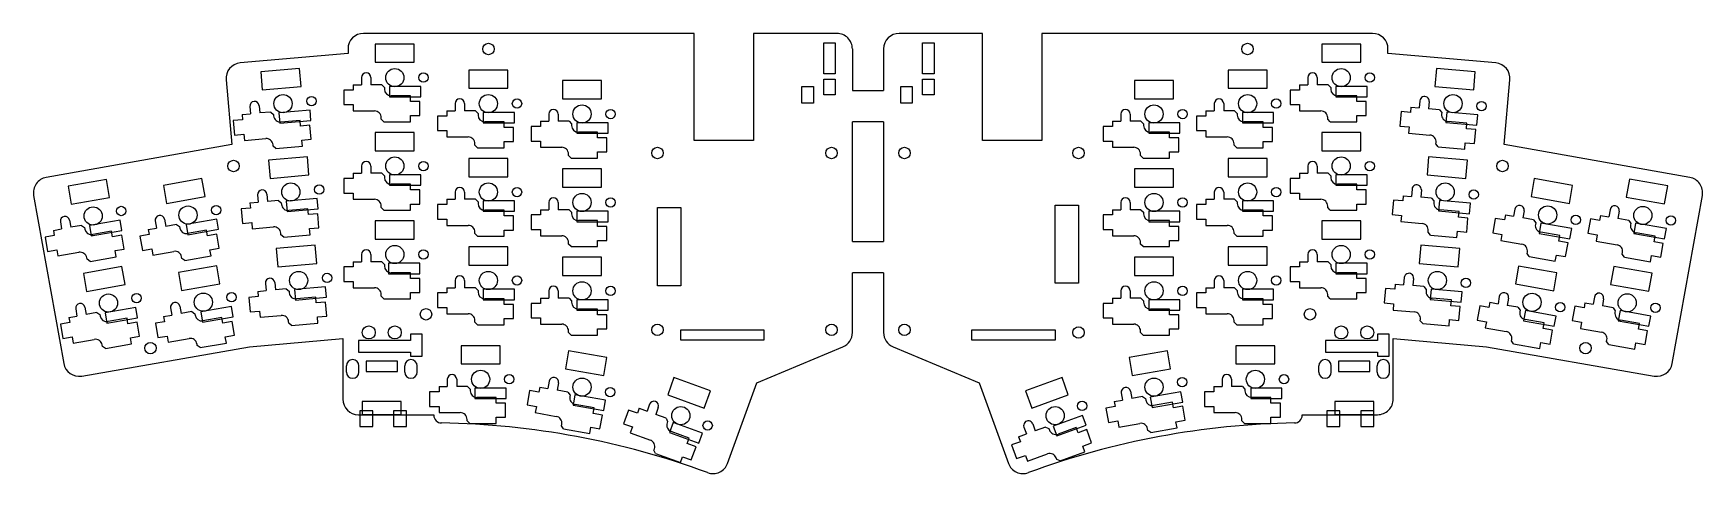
# Model space of a CAD drawing. Extents: x -161 to 161, y -85 to 0.
import ezdxf

# ---------------------------------------------------------------- set-up
doc = ezdxf.new("R2010")
doc.units = 0
doc.layers.add('BLACK', color=7, linetype='CONTINUOUS')

msp = doc.modelspace()

# ---------------------------------------------------------------- linework, layer by layer
at = {"layer": 'BLACK', "linetype": 'CONTINUOUS'}
for p, q in [((-22, 0), (-22, -20.6)), ((-6, 0), (-22, 0)), ((22, 0), (5.99999, 0)), ((22, -20.6), (22, 0)), ((-100, -3.00002), (-100, -3.84999)), ((-33.4, -0.00001), (-97, -0.00002)), ((-87.25, -2.05002), (-94.75, -2.05002)), ((-94.75, -2.05002), (-94.75, -5.55002)), ((-87.25, -5.55002), (-87.25, -2.05002)), ((-33.4, -20.6), (-33.4, -0.00001)), ((-8.5, -1.79999), (-6.3, -1.79999)), ((-8.5, -7.79999), (-8.5, -1.79999)), ((-6.3, -1.79999), (-6.3, -7.79999)), ((-3, -3), (-3, -11)), ((3, -3), (3, -11)), ((10.5, -1.80001), (12.7, -1.80001)), ((10.5, -7.80001), (10.5, -1.80001)), ((12.7, -1.80001), (12.7, -7.80001)), ((97, -0.00002), (33.4, -0.00001)), ((33.4, -0.00001), (33.4, -20.6)), ((94.75, -2.05001), (87.25, -2.05001)), ((87.25, -2.05001), (87.25, -5.55001)), ((94.75, -5.55001), (94.75, -2.05001)), ((100, -3.84999), (100, -3.00002)), ((-100, -3.84999), (-120.73, -5.67893)), ((-94.75, -5.55002), (-87.25, -5.55002)), ((87.25, -5.55001), (94.75, -5.55001)), ((120.73, -5.67893), (100, -3.84999)), ((-123.455, -8.92875), (-122.366, -21.3815)), ((-109.317, -6.72984), (-116.788, -7.3835)), ((-116.788, -7.3835), (-116.483, -10.8702)), ((-109.012, -10.2165), (-109.317, -6.72984)), ((-97.4, -8.50002), (-97.4, -9.90002)), ((-95.6, -8.50002), (-95.6, -9.90002)), ((-69.25, -7.05002), (-76.75, -7.05002)), ((-76.75, -7.05002), (-76.75, -10.55)), ((-69.25, -10.55), (-69.25, -7.05002)), ((-51.25, -9.05002), (-58.75, -9.05002)), ((-58.75, -9.05002), (-58.75, -12.55)), ((-51.25, -12.55), (-51.25, -9.05002)), ((-6.3, -7.79999), (-8.5, -7.79999)), ((-8.5, -8.79999), (-6.3, -8.79999)), ((-8.5, -11.8), (-8.5, -8.79999)), ((-6.3, -8.79999), (-6.3, -11.8)), ((12.7, -7.80001), (10.5, -7.80001)), ((10.5, -8.80001), (12.7, -8.80001)), ((10.5, -11.8), (10.5, -8.80001)), ((12.7, -8.80001), (12.7, -11.8)), ((58.75, -9.05002), (51.25, -9.05002)), ((51.25, -9.05002), (51.25, -12.55)), ((58.75, -12.55), (58.75, -9.05002)), ((76.75, -7.05002), (69.25, -7.05002)), ((69.25, -7.05002), (69.25, -10.55)), ((76.75, -10.55), (76.75, -7.05002)), ((84.6, -8.50002), (84.6, -9.90002)), ((86.4, -8.50002), (86.4, -9.90002)), ((109.317, -6.72984), (109.012, -10.2165)), ((116.788, -7.38351), (109.317, -6.72984)), ((116.483, -10.8702), (116.788, -7.38351)), ((122.366, -21.3815), (123.455, -8.92875)), ((-116.483, -10.8702), (-109.012, -10.2165)), ((-99, -10.9), (-100.8, -10.9)), ((-100.8, -10.9), (-100.8, -13.7)), ((-99, -9.90002), (-99, -10.9)), ((-99, -9.90002), (-97.4, -9.90002)), ((-93.5, -9.90002), (-95.6, -9.90002)), ((-93.5, -9.90002), (-93, -10.4)), ((-93, -10.4), (-93, -10.7)), ((-86, -10.2), (-92, -10.2)), ((-92, -10.2), (-92, -12.2)), ((-92, -12.2), (-86, -12.2)), ((-88, -12), (-91.7, -12)), ((-88, -13.1), (-88, -12)), ((-86, -12.2), (-86, -10.2)), ((-76.75, -10.55), (-69.25, -10.55)), ((-58.75, -12.55), (-51.25, -12.55)), ((-12.7, -10.2), (-10.5, -10.2)), ((-12.7, -13.4), (-12.7, -10.2)), ((-10.5, -10.2), (-10.5, -13.4)), ((-6.3, -11.8), (-8.5, -11.8)), ((-3, -11), (3, -11)), ((6.29999, -10.2), (8.49999, -10.2)), ((6.29999, -13.4), (6.29999, -10.2)), ((8.49999, -10.2), (8.49999, -13.4)), ((12.7, -11.8), (10.5, -11.8)), ((51.25, -12.55), (58.75, -12.55)), ((69.25, -10.55), (76.75, -10.55)), ((83, -10.9), (81.2, -10.9)), ((81.2, -10.9), (81.2, -13.7)), ((83, -9.90002), (83, -10.9)), ((83, -9.90002), (84.6, -9.90002)), ((88.5, -9.90002), (86.4, -9.90002)), ((88.5, -9.90002), (89, -10.4)), ((89, -10.4), (89, -10.7)), ((96, -10.2), (90, -10.2)), ((90, -10.2), (90, -12.2)), ((90, -12.2), (96, -12.2)), ((94, -12), (90.3, -12)), ((94, -13.1), (94, -12)), ((96, -12.2), (96, -10.2)), ((109.012, -10.2165), (116.483, -10.8702)), ((-120.348, -15.5919), (-118.754, -15.4525)), ((-120.348, -15.5919), (-120.26, -16.5881)), ((-118.876, -14.0578), (-118.754, -15.4525)), ((-117.082, -13.9009), (-116.96, -15.2956)), ((-114.868, -15.1126), (-116.96, -15.2956)), ((-114.868, -15.1126), (-114.327, -15.5671)), ((-114.327, -15.5671), (-114.301, -15.8659)), ((-107.299, -14.7424), (-113.276, -15.2653)), ((-113.276, -15.2653), (-113.101, -17.2577)), ((-107.124, -16.7347), (-107.299, -14.7424)), ((-100.8, -13.7), (-99, -13.7)), ((-99, -13.7), (-99, -14.9)), ((-99, -14.9), (-94.9, -14.9)), ((-86.2, -13.1), (-88, -13.1)), ((-88, -17), (-88, -15.8)), ((-88, -15.8), (-86.2, -15.8)), ((-86.2, -15.8), (-86.2, -13.1)), ((-81, -15.9), (-82.8, -15.9)), ((-82.8, -15.9), (-82.8, -18.7)), ((-81, -14.9), (-81, -15.9)), ((-81, -14.9), (-79.4, -14.9)), ((-79.4, -13.5), (-79.4, -14.9)), ((-77.6, -13.5), (-77.6, -14.9)), ((-75.5, -14.9), (-77.6, -14.9)), ((-75.5, -14.9), (-75, -15.4)), ((-75, -15.4), (-75, -15.7)), ((-68, -15.2), (-74, -15.2)), ((-74, -15.2), (-74, -17.2)), ((-68, -17.2), (-68, -15.2)), ((-61.4, -15.5), (-61.4, -16.9)), ((-59.6, -15.5), (-59.6, -16.9)), ((-10.5, -13.4), (-12.7, -13.4)), ((8.49999, -13.4), (6.29999, -13.4)), ((48.6, -15.5), (48.6, -16.9)), ((50.4, -15.5), (50.4, -16.9)), ((65, -15.9), (63.2, -15.9)), ((63.2, -15.9), (63.2, -18.7)), ((65, -14.9), (65, -15.9)), ((65, -14.9), (66.6, -14.9)), ((66.6, -13.5), (66.6, -14.9)), ((68.4, -13.5), (68.4, -14.9)), ((70.5, -14.9), (68.4, -14.9)), ((70.5, -14.9), (71, -15.4)), ((71, -15.4), (71, -15.7)), ((78, -15.2), (72, -15.2)), ((72, -15.2), (72, -17.2)), ((78, -17.2), (78, -15.2)), ((81.2, -13.7), (83, -13.7)), ((83, -13.7), (83, -14.9)), ((83, -14.9), (87.1, -14.9)), ((95.8, -13.1), (94, -13.1)), ((94, -17), (94, -15.8)), ((94, -15.8), (95.8, -15.8)), ((95.8, -15.8), (95.8, -13.1)), ((102.528, -15.0368), (102.284, -17.8261)), ((104.321, -15.1936), (102.528, -15.0368)), ((104.408, -14.1974), (104.321, -15.1936)), ((104.408, -14.1974), (106.002, -14.3369)), ((106.124, -12.9422), (106.002, -14.3369)), ((107.918, -13.0991), (107.795, -14.4938)), ((109.887, -14.6768), (107.795, -14.4938)), ((109.887, -14.6768), (110.342, -15.2185)), ((110.342, -15.2185), (110.316, -15.5173)), ((111.299, -15.1424), (111.124, -17.1347)), ((117.276, -15.6653), (111.299, -15.1424)), ((117.101, -17.6577), (117.276, -15.6653)), ((-120.26, -16.5881), (-122.054, -16.745)), ((-122.054, -16.745), (-121.809, -19.5343)), ((-113.101, -17.2577), (-107.124, -16.7347)), ((-109.206, -16.7252), (-112.892, -17.0477)), ((-109.111, -17.821), (-109.206, -16.7252)), ((-107.317, -17.6642), (-109.111, -17.821)), ((-107.082, -20.3539), (-107.317, -17.6642)), ((-87.25, -19.05), (-94.75, -19.05)), ((-94.75, -19.05), (-94.75, -22.55)), ((-93.6, -16.5), (-93.6, -16.2)), ((-93.1, -17), (-93.6, -16.5)), ((-93.1, -17), (-88, -17)), ((-87.25, -22.55), (-87.25, -19.05)), ((-82.8, -18.7), (-81, -18.7)), ((-81, -18.7), (-81, -19.9)), ((-74, -17.2), (-68, -17.2)), ((-70, -17), (-73.7, -17)), ((-70, -18.1), (-70, -17)), ((-68.2, -18.1), (-70, -18.1)), ((-68.2, -20.8), (-68.2, -18.1)), ((-63, -17.9), (-64.8, -17.9)), ((-64.8, -17.9), (-64.8, -20.7)), ((-63, -16.9), (-63, -17.9)), ((-63, -16.9), (-61.4, -16.9)), ((-57.5, -16.9), (-59.6, -16.9)), ((-57.5, -16.9), (-57, -17.4)), ((-57, -17.4), (-57, -17.7)), ((-50, -17.2), (-56, -17.2)), ((-56, -17.2), (-56, -19.2)), ((-56, -19.2), (-50, -19.2)), ((-52, -19), (-55.7, -19)), ((-52, -20.1), (-52, -19)), ((-50, -19.2), (-50, -17.2)), ((-3, -40), (-3, -16.9972)), ((3, -16.9973), (-3, -16.9972)), ((3, -16.9973), (3, -40)), ((47, -17.9), (45.2, -17.9)), ((45.2, -17.9), (45.2, -20.7)), ((47, -16.9), (47, -17.9)), ((47, -16.9), (48.6, -16.9)), ((52.5, -16.9), (50.4, -16.9)), ((52.5, -16.9), (53, -17.4)), ((53, -17.4), (53, -17.7)), ((60, -17.2), (54, -17.2)), ((54, -17.2), (54, -19.2)), ((54, -19.2), (60, -19.2)), ((58, -19), (54.3, -19)), ((58, -20.1), (58, -19)), ((60, -19.2), (60, -17.2)), ((63.2, -18.7), (65, -18.7)), ((65, -18.7), (65, -19.9)), ((72, -17.2), (78, -17.2)), ((76, -17), (72.3, -17)), ((76, -18.1), (76, -17)), ((77.8, -18.1), (76, -18.1)), ((77.8, -20.8), (77.8, -18.1)), ((94.75, -19.05), (87.25, -19.05)), ((87.25, -19.05), (87.25, -22.55)), ((88.4, -16.5), (88.4, -16.2)), ((88.9, -17), (88.4, -16.5)), ((88.9, -17), (94, -17)), ((94.75, -22.55), (94.75, -19.05)), ((102.284, -17.8261), (104.077, -17.983)), ((104.077, -17.983), (103.973, -19.1784)), ((103.973, -19.1784), (108.057, -19.5358)), ((111.124, -17.1347), (117.101, -17.6577)), ((115.184, -17.2482), (111.498, -16.9257)), ((115.088, -18.344), (115.184, -17.2482)), ((116.881, -18.5009), (115.088, -18.344)), ((116.645, -21.1906), (116.881, -18.5009)), ((-122.366, -21.3815), (-158.026, -27.6939)), ((-121.809, -19.5343), (-120.016, -19.3775)), ((-120.016, -19.3775), (-119.912, -20.5729)), ((-119.912, -20.5729), (-115.827, -20.2156)), ((-114.393, -21.6962), (-114.419, -21.3973)), ((-113.851, -22.1507), (-114.393, -21.6962)), ((-113.851, -22.1507), (-108.771, -21.7062)), ((-108.875, -20.5108), (-107.082, -20.3539)), ((-108.771, -21.7062), (-108.875, -20.5108)), ((-81, -19.9), (-76.9, -19.9)), ((-75.6, -21.5), (-75.6, -21.2)), ((-75.1, -22), (-75.6, -21.5)), ((-75.1, -22), (-70, -22)), ((-70, -22), (-70, -20.8)), ((-70, -20.8), (-68.2, -20.8)), ((-64.8, -20.7), (-63, -20.7)), ((-63, -20.7), (-63, -21.9)), ((-63, -21.9), (-58.9, -21.9)), ((-50.2, -20.1), (-52, -20.1)), ((-50.2, -22.8), (-50.2, -20.1)), ((-22, -20.6), (-33.4, -20.6)), ((33.4, -20.6), (22, -20.6)), ((45.2, -20.7), (47, -20.7)), ((47, -20.7), (47, -21.9)), ((47, -21.9), (51.1, -21.9)), ((59.8, -20.1), (58, -20.1)), ((59.8, -22.8), (59.8, -20.1)), ((65, -19.9), (69.1, -19.9)), ((70.4, -21.5), (70.4, -21.2)), ((70.9, -22), (70.4, -21.5)), ((70.9, -22), (76, -22)), ((76, -22), (76, -20.8)), ((76, -20.8), (77.8, -20.8)), ((109.213, -21.243), (109.239, -20.9441)), ((109.667, -21.7846), (109.213, -21.243)), ((109.667, -21.7846), (114.748, -22.2291)), ((114.748, -22.2291), (114.852, -21.0337)), ((114.852, -21.0337), (116.645, -21.1906)), ((158.026, -27.6939), (122.366, -21.3815)), ((-107.817, -23.7298), (-115.288, -24.3835)), ((-115.288, -24.3835), (-114.983, -27.8702)), ((-107.512, -27.2165), (-107.817, -23.7298)), ((-97.4, -25.5), (-97.4, -26.9)), ((-95.6, -25.5), (-95.6, -26.9)), ((-94.75, -22.55), (-87.25, -22.55)), ((-69.25, -24.05), (-76.75, -24.05)), ((-76.75, -24.05), (-76.75, -27.55)), ((-69.25, -27.55), (-69.25, -24.05)), ((-57.6, -23.5), (-57.6, -23.2)), ((-57.1, -24), (-57.6, -23.5)), ((-57.1, -24), (-52, -24)), ((-52, -24), (-52, -22.8)), ((-52, -22.8), (-50.2, -22.8)), ((52.4, -23.5), (52.4, -23.2)), ((52.9, -24), (52.4, -23.5)), ((52.9, -24), (58, -24)), ((58, -24), (58, -22.8)), ((58, -22.8), (59.8, -22.8)), ((76.75, -24.05), (69.25, -24.05)), ((69.25, -24.05), (69.25, -27.55)), ((76.75, -27.55), (76.75, -24.05)), ((84.6, -25.5), (84.6, -26.9)), ((86.4, -25.5), (86.4, -26.9)), ((87.25, -22.55), (94.75, -22.55)), ((107.817, -23.7298), (107.512, -27.2165)), ((115.288, -24.3835), (107.817, -23.7298)), ((114.983, -27.8702), (115.288, -24.3835)), ((-146.441, -28.0985), (-153.828, -29.4009)), ((-145.834, -31.5453), (-146.441, -28.0985)), ((-128.093, -27.9223), (-135.479, -29.2247)), ((-127.486, -31.3691), (-128.093, -27.9223)), ((-114.983, -27.8702), (-107.512, -27.2165)), ((-99, -27.9), (-100.8, -27.9)), ((-100.8, -27.9), (-100.8, -30.7)), ((-99, -26.9), (-99, -27.9)), ((-99, -26.9), (-97.4, -26.9)), ((-93.5, -26.9), (-95.6, -26.9)), ((-93.5, -26.9), (-93, -27.4)), ((-93, -27.4), (-93, -27.7)), ((-86, -27.2), (-92, -27.2)), ((-92, -27.2), (-92, -29.2)), ((-86, -29.2), (-86, -27.2)), ((-76.75, -27.55), (-69.25, -27.55)), ((-51.25, -26.05), (-58.75, -26.05)), ((-58.75, -26.05), (-58.75, -29.55)), ((-51.25, -29.55), (-51.25, -26.05)), ((58.75, -26.05), (51.25, -26.05)), ((51.25, -26.05), (51.25, -29.55)), ((58.75, -29.55), (58.75, -26.05)), ((69.25, -27.55), (76.75, -27.55)), ((83, -27.9), (81.2, -27.9)), ((81.2, -27.9), (81.2, -30.7)), ((83, -26.9), (83, -27.9)), ((83, -26.9), (84.6, -26.9)), ((88.5, -26.9), (86.4, -26.9)), ((88.5, -26.9), (89, -27.4)), ((89, -27.4), (89, -27.7)), ((96, -27.2), (90, -27.2)), ((90, -27.2), (90, -29.2)), ((96, -29.2), (96, -27.2)), ((107.512, -27.2165), (114.983, -27.8702)), ((128.111, -27.9254), (127.503, -31.3723)), ((135.497, -29.2278), (128.111, -27.9254)), ((146.411, -28.0254), (145.803, -31.4723)), ((153.797, -29.3278), (146.411, -28.0254)), ((-160.456, -31.177), (-154.675, -63.4471)), ((-153.828, -29.4009), (-153.22, -32.8477)), ((-153.22, -32.8477), (-145.834, -31.5453)), ((-135.479, -29.2247), (-134.872, -32.6715)), ((-134.872, -32.6715), (-127.486, -31.3691)), ((-117.376, -31.0578), (-117.254, -32.4525)), ((-115.582, -30.9009), (-115.46, -32.2956)), ((-105.899, -31.7423), (-111.876, -32.2653)), ((-105.724, -33.7347), (-105.899, -31.7423)), ((-100.8, -30.7), (-99, -30.7)), ((-99, -30.7), (-99, -31.9)), ((-99, -31.9), (-94.9, -31.9)), ((-92, -29.2), (-86, -29.2)), ((-88, -29), (-91.7, -29)), ((-88, -30.1), (-88, -29)), ((-86.2, -30.1), (-88, -30.1)), ((-86.2, -32.8), (-86.2, -30.1)), ((-81, -31.9), (-81, -32.9)), ((-81, -31.9), (-79.4, -31.9)), ((-79.4, -30.5), (-79.4, -31.9)), ((-77.6, -30.5), (-77.6, -31.9)), ((-75.5, -31.9), (-77.6, -31.9)), ((-75.5, -31.9), (-75, -32.4)), ((-58.75, -29.55), (-51.25, -29.55)), ((51.25, -29.55), (58.75, -29.55)), ((65, -31.9), (65, -32.9)), ((65, -31.9), (66.6, -31.9)), ((66.6, -30.5), (66.6, -31.9)), ((68.4, -30.5), (68.4, -31.9)), ((70.5, -31.9), (68.4, -31.9)), ((70.5, -31.9), (71, -32.4)), ((81.2, -30.7), (83, -30.7)), ((83, -30.7), (83, -31.9)), ((83, -31.9), (87.1, -31.9)), ((90, -29.2), (96, -29.2)), ((94, -29), (90.3, -29)), ((94, -30.1), (94, -29)), ((95.8, -30.1), (94, -30.1)), ((95.8, -32.8), (95.8, -30.1)), ((101.028, -32.0368), (100.784, -34.8261)), ((102.821, -32.1936), (101.028, -32.0368)), ((102.908, -31.1974), (102.821, -32.1936)), ((102.908, -31.1974), (104.502, -31.3369)), ((104.624, -29.9422), (104.502, -31.3369)), ((106.418, -30.0991), (106.295, -31.4938)), ((108.387, -31.6768), (106.295, -31.4938)), ((108.387, -31.6768), (108.842, -32.2185)), ((127.503, -31.3723), (134.889, -32.6746)), ((134.889, -32.6746), (135.497, -29.2278)), ((145.803, -31.4723), (153.189, -32.7746)), ((153.189, -32.7746), (153.797, -29.3278)), ((154.675, -63.4471), (160.456, -31.177)), ((-118.76, -33.5881), (-120.554, -33.745)), ((-120.554, -33.745), (-120.309, -36.5344)), ((-118.848, -32.5919), (-117.254, -32.4525)), ((-118.848, -32.5919), (-118.76, -33.5881)), ((-113.368, -32.1126), (-115.46, -32.2956)), ((-113.368, -32.1126), (-112.827, -32.5671)), ((-112.827, -32.5671), (-112.801, -32.866)), ((-111.876, -32.2653), (-111.701, -34.2577)), ((-111.701, -34.2577), (-105.724, -33.7347)), ((-107.706, -33.7252), (-111.392, -34.0477)), ((-107.61, -34.8211), (-107.706, -33.7252)), ((-105.817, -34.6642), (-107.61, -34.8211)), ((-105.582, -37.3539), (-105.817, -34.6642)), ((-93.6, -33.5), (-93.6, -33.2)), ((-93.1, -34), (-93.6, -33.5)), ((-93.1, -34), (-88, -34)), ((-88, -34), (-88, -32.8)), ((-88, -32.8), (-86.2, -32.8)), ((-81, -32.9), (-82.8, -32.9)), ((-82.8, -32.9), (-82.8, -35.7)), ((-75, -32.4), (-75, -32.7)), ((-68, -32.2), (-74, -32.2)), ((-74, -32.2), (-74, -34.2)), ((-74, -34.2), (-68, -34.2)), ((-70, -34), (-73.7, -34)), ((-70, -35.1), (-70, -34)), ((-68.2, -35.1), (-70, -35.1)), ((-68.2, -37.8), (-68.2, -35.1)), ((-68, -34.2), (-68, -32.2)), ((-63, -34.9), (-64.8, -34.9)), ((-64.8, -34.9), (-64.8, -37.7)), ((-63, -33.9), (-63, -34.9)), ((-63, -33.9), (-61.4, -33.9)), ((-61.4, -32.5), (-61.4, -33.9)), ((-59.6, -32.5), (-59.6, -33.9)), ((-57.5, -33.9), (-59.6, -33.9)), ((-57.5, -33.9), (-57, -34.4)), ((-57, -34.4), (-57, -34.7)), ((-50, -34.2), (-56, -34.2)), ((-56, -34.2), (-56, -36.2)), ((-50, -36.2), (-50, -34.2)), ((-40.5, -33.5), (-36, -33.5)), ((-40.5, -48.5), (-40.5, -33.5)), ((-36, -33.5), (-36, -48.5)), ((36, -33), (40.5, -33)), ((36, -48), (36, -33)), ((40.5, -33), (40.5, -48)), ((47, -34.9), (45.2, -34.9)), ((45.2, -34.9), (45.2, -37.7)), ((47, -33.9), (47, -34.9)), ((47, -33.9), (48.6, -33.9)), ((48.6, -32.5), (48.6, -33.9)), ((50.4, -32.5), (50.4, -33.9)), ((52.5, -33.9), (50.4, -33.9)), ((52.5, -33.9), (53, -34.4)), ((53, -34.4), (53, -34.7)), ((60, -34.2), (54, -34.2)), ((54, -34.2), (54, -36.2)), ((60, -36.2), (60, -34.2)), ((65, -32.9), (63.2, -32.9)), ((63.2, -32.9), (63.2, -35.7)), ((71, -32.4), (71, -32.7)), ((78, -32.2), (72, -32.2)), ((72, -32.2), (72, -34.2)), ((72, -34.2), (78, -34.2)), ((76, -34), (72.3, -34)), ((76, -35.1), (76, -34)), ((77.8, -35.1), (76, -35.1)), ((77.8, -37.8), (77.8, -35.1)), ((78, -34.2), (78, -32.2)), ((88.4, -33.5), (88.4, -33.2)), ((88.9, -34), (88.4, -33.5)), ((88.9, -34), (94, -34)), ((94, -34), (94, -32.8)), ((94, -32.8), (95.8, -32.8)), ((100.784, -34.8261), (102.577, -34.983)), ((102.577, -34.983), (102.473, -36.1784)), ((108.842, -32.2185), (108.816, -32.5173)), ((109.899, -32.1424), (109.724, -34.1347)), ((109.724, -34.1347), (115.701, -34.6577)), ((115.876, -32.6653), (109.899, -32.1424)), ((113.684, -34.2482), (109.998, -33.9257)), ((113.588, -35.344), (113.684, -34.2482)), ((115.701, -34.6577), (115.876, -32.6653)), ((122.578, -34.8896), (122.405, -35.8744)), ((122.578, -34.8896), (124.154, -35.1674)), ((124.397, -33.7887), (124.154, -35.1674)), ((126.17, -34.1012), (125.927, -35.48)), ((140.878, -34.9896), (140.705, -35.9744)), ((140.878, -34.9896), (142.454, -35.2674)), ((142.697, -33.8887), (142.454, -35.2674)), ((144.47, -34.2012), (144.227, -35.58)), ((-156.65, -37.8696), (-155.074, -37.5918)), ((-156.65, -37.8696), (-156.476, -38.8544)), ((-155.317, -36.213), (-155.074, -37.5918)), ((-153.545, -35.9005), (-153.301, -37.2792)), ((-151.233, -36.9145), (-153.301, -37.2792)), ((-151.233, -36.9145), (-150.654, -37.3201)), ((-150.654, -37.3201), (-150.602, -37.6156)), ((-143.819, -35.8943), (-149.728, -36.9362)), ((-149.728, -36.9362), (-149.381, -38.9058)), ((-149.381, -38.9058), (-143.472, -37.8639)), ((-145.452, -38.0276), (-149.096, -38.6701)), ((-145.261, -39.1109), (-145.452, -38.0276)), ((-143.472, -37.8639), (-143.819, -35.8943)), ((-138.402, -37.6984), (-136.827, -37.4205)), ((-138.402, -37.6984), (-138.229, -38.6832)), ((-137.07, -36.0418), (-136.827, -37.4205)), ((-135.297, -35.7292), (-135.054, -37.108)), ((-132.986, -36.7433), (-135.054, -37.108)), ((-132.986, -36.7433), (-132.407, -37.1489)), ((-132.407, -37.1489), (-132.355, -37.4443)), ((-125.219, -35.6943), (-131.128, -36.7362)), ((-131.128, -36.7362), (-130.781, -38.7058)), ((-127.205, -37.8563), (-130.849, -38.4988)), ((-130.781, -38.7058), (-124.872, -37.6639)), ((-127.014, -38.9396), (-127.205, -37.8563)), ((-124.872, -37.6639), (-125.219, -35.6943)), ((-120.309, -36.5344), (-118.516, -36.3775)), ((-118.516, -36.3775), (-118.412, -37.5729)), ((-118.412, -37.5729), (-114.327, -37.2156)), ((-112.893, -38.6962), (-112.919, -38.3973)), ((-107.375, -37.5108), (-105.582, -37.3539)), ((-107.271, -38.7062), (-107.375, -37.5108)), ((-87.25, -36.05), (-94.75, -36.05)), ((-94.75, -36.05), (-94.75, -39.55)), ((-87.25, -39.55), (-87.25, -36.05)), ((-82.8, -35.7), (-81, -35.7)), ((-81, -35.7), (-81, -36.9)), ((-81, -36.9), (-76.9, -36.9)), ((-75.6, -38.5), (-75.6, -38.2)), ((-75.1, -39), (-75.6, -38.5)), ((-70, -39), (-70, -37.8)), ((-70, -37.8), (-68.2, -37.8)), ((-64.8, -37.7), (-63, -37.7)), ((-63, -37.7), (-63, -38.9)), ((-56, -36.2), (-50, -36.2)), ((-52, -36), (-55.7, -36)), ((-52, -37.1), (-52, -36)), ((-50.2, -37.1), (-52, -37.1)), ((-50.2, -39.8), (-50.2, -37.1)), ((45.2, -37.7), (47, -37.7)), ((47, -37.7), (47, -38.9)), ((54, -36.2), (60, -36.2)), ((58, -36), (54.3, -36)), ((58, -37.1), (58, -36)), ((59.8, -37.1), (58, -37.1)), ((59.8, -39.8), (59.8, -37.1)), ((63.2, -35.7), (65, -35.7)), ((65, -35.7), (65, -36.9)), ((65, -36.9), (69.1, -36.9)), ((70.4, -38.5), (70.4, -38.2)), ((70.9, -39), (70.4, -38.5)), ((76, -39), (76, -37.8)), ((76, -37.8), (77.8, -37.8)), ((94.75, -36.05), (87.25, -36.05)), ((87.25, -36.05), (87.25, -39.55)), ((94.75, -39.55), (94.75, -36.05)), ((102.473, -36.1784), (106.557, -36.5358)), ((107.713, -38.243), (107.739, -37.9441)), ((108.167, -38.7846), (107.713, -38.243)), ((113.248, -39.2291), (113.352, -38.0337)), ((113.352, -38.0337), (115.145, -38.1906)), ((115.381, -35.5009), (113.588, -35.344)), ((115.145, -38.1906), (115.381, -35.5009)), ((120.632, -35.5618), (120.146, -38.3193)), ((120.146, -38.3193), (121.919, -38.6318)), ((122.405, -35.8744), (120.632, -35.5618)), ((127.995, -35.8446), (125.927, -35.48)), ((127.995, -35.8446), (128.4, -36.4239)), ((128.4, -36.4239), (128.348, -36.7193)), ((129.419, -36.4943), (129.072, -38.4639)), ((129.072, -38.4639), (134.981, -39.5058)), ((133.047, -38.8678), (129.403, -38.2253)), ((135.328, -37.5362), (129.419, -36.4943)), ((134.981, -39.5058), (135.328, -37.5362)), ((138.932, -35.6618), (138.446, -38.4193)), ((138.446, -38.4193), (140.219, -38.7318)), ((140.705, -35.9744), (138.932, -35.6618)), ((146.295, -35.9446), (144.227, -35.58)), ((146.295, -35.9446), (146.7, -36.5238)), ((146.7, -36.5238), (146.648, -36.8193)), ((147.619, -36.4943), (147.272, -38.4639)), ((147.272, -38.4639), (153.181, -39.5058)), ((153.528, -37.5362), (147.619, -36.4943)), ((151.347, -38.9678), (147.703, -38.3253)), ((153.181, -39.5058), (153.528, -37.5362)), ((-156.476, -38.8544), (-158.249, -39.167)), ((-158.249, -39.167), (-157.763, -41.9244)), ((-157.763, -41.9244), (-155.99, -41.6119)), ((-155.99, -41.6119), (-155.782, -42.7936)), ((-143.489, -38.7983), (-145.261, -39.1109)), ((-144.792, -41.7698), (-143.02, -41.4573)), ((-143.02, -41.4573), (-143.489, -38.7983)), ((-138.229, -38.6832), (-140.001, -38.9957)), ((-140.001, -38.9957), (-139.515, -41.7532)), ((-139.515, -41.7532), (-137.742, -41.4406)), ((-137.742, -41.4406), (-137.534, -42.6224)), ((-125.241, -38.6271), (-127.014, -38.9396)), ((-126.545, -41.5986), (-124.772, -41.286)), ((-126.337, -42.7804), (-126.545, -41.5986)), ((-124.772, -41.286), (-125.241, -38.6271)), ((-106.317, -40.7298), (-113.788, -41.3835)), ((-113.788, -41.3835), (-113.483, -44.8702)), ((-112.351, -39.1507), (-112.893, -38.6962)), ((-112.351, -39.1507), (-107.271, -38.7062)), ((-106.012, -44.2165), (-106.317, -40.7298)), ((-94.75, -39.55), (-87.25, -39.55)), ((-69.25, -41.05), (-76.75, -41.05)), ((-76.75, -41.05), (-76.75, -44.55)), ((-75.1, -39), (-70, -39)), ((-69.25, -44.55), (-69.25, -41.05)), ((-63, -38.9), (-58.9, -38.9)), ((-57.6, -40.5), (-57.6, -40.2)), ((-57.1, -41), (-57.6, -40.5)), ((-57.1, -41), (-52, -41)), ((-52, -41), (-52, -39.8)), ((-52, -39.8), (-50.2, -39.8)), ((-3, -40), (3, -40)), ((47, -38.9), (51.1, -38.9)), ((52.4, -40.5), (52.4, -40.2)), ((52.9, -41), (52.4, -40.5)), ((52.9, -41), (58, -41)), ((58, -41), (58, -39.8)), ((58, -39.8), (59.8, -39.8)), ((76.75, -41.0473), (69.25, -41.0473)), ((69.25, -41.0473), (69.25, -44.5473)), ((70.9, -39), (76, -39)), ((76.75, -44.5473), (76.75, -41.0473)), ((87.25, -39.55), (94.75, -39.55)), ((106.317, -40.7298), (106.012, -44.2165)), ((113.788, -41.3835), (106.317, -40.7298)), ((108.167, -38.7846), (113.248, -39.2291)), ((113.483, -44.8702), (113.788, -41.3835)), ((121.919, -38.6318), (121.71, -39.8136)), ((121.71, -39.8136), (125.748, -40.5256)), ((132.856, -39.9511), (133.047, -38.8678)), ((134.628, -40.2637), (132.856, -39.9511)), ((134.159, -42.9226), (134.628, -40.2637)), ((140.219, -38.7318), (140.01, -39.9136)), ((140.01, -39.9136), (144.048, -40.6256)), ((151.156, -40.0511), (151.347, -38.9678)), ((152.928, -40.3636), (151.156, -40.0511)), ((152.459, -43.0226), (152.928, -40.3636)), ((-155.782, -42.7936), (-151.744, -42.0817)), ((-143.49, -44.8393), (-150.876, -46.1417)), ((-150.186, -43.4316), (-150.238, -43.1362)), ((-149.607, -43.8372), (-150.186, -43.4316)), ((-149.607, -43.8372), (-144.584, -42.9516)), ((-144.584, -42.9516), (-144.792, -41.7698)), ((-142.882, -48.2861), (-143.49, -44.8393)), ((-137.534, -42.6224), (-133.496, -41.9104)), ((-125.242, -44.669), (-132.628, -45.9713)), ((-131.938, -43.2604), (-131.99, -42.965)), ((-131.359, -43.666), (-131.938, -43.2604)), ((-131.359, -43.666), (-126.337, -42.7804)), ((-124.634, -48.1158), (-125.242, -44.669)), ((-113.483, -44.8702), (-106.012, -44.2165)), ((-99, -44.9), (-100.8, -44.9)), ((-100.8, -44.9), (-100.8, -47.7)), ((-99, -43.9), (-99, -44.9)), ((-99, -43.9), (-97.4, -43.9)), ((-97.4, -42.5), (-97.4, -43.9)), ((-95.6, -42.5), (-95.6, -43.9)), ((-93.5, -43.9), (-95.6, -43.9)), ((-93.5, -43.9), (-93, -44.4)), ((-93, -44.4), (-93, -44.7)), ((-86.2, -44.2), (-92.2, -44.2)), ((-92.2, -44.2), (-92.2, -46.2)), ((-86.2, -46.2), (-86.2, -44.2)), ((-76.75, -44.55), (-69.25, -44.55)), ((-51.25, -43.05), (-58.75, -43.05)), ((-58.75, -43.05), (-58.75, -46.55)), ((-51.25, -46.55), (-51.25, -43.05)), ((58.75, -43.05), (51.25, -43.05)), ((51.25, -43.05), (51.25, -46.55)), ((58.75, -46.55), (58.75, -43.05)), ((69.25, -44.5473), (76.75, -44.5473)), ((83, -44.9), (81.2, -44.9)), ((81.2, -44.9), (81.2, -47.7)), ((83, -43.9), (83, -44.9)), ((83, -43.9), (84.6, -43.9)), ((84.6, -42.5), (84.6, -43.9)), ((86.4, -42.5), (86.4, -43.9)), ((88.5, -43.9), (86.4, -43.9)), ((88.5, -43.9), (89, -44.4)), ((89, -44.4), (89, -44.7)), ((96, -44.2), (90, -44.2)), ((90, -44.2), (90, -46.2)), ((96, -46.2), (96, -44.2)), ((106.012, -44.2165), (113.483, -44.8702)), ((125.111, -44.7254), (124.503, -48.1722)), ((132.497, -46.0278), (125.111, -44.7254)), ((126.75, -42.327), (126.802, -42.0316)), ((127.156, -42.9062), (126.75, -42.327)), ((127.156, -42.9062), (132.178, -43.7918)), ((132.178, -43.7918), (132.387, -42.6101)), ((132.387, -42.6101), (134.159, -42.9226)), ((143.411, -44.8254), (142.803, -48.2723)), ((150.797, -46.1278), (143.411, -44.8254)), ((145.05, -42.427), (145.102, -42.1315)), ((145.456, -43.0062), (145.05, -42.427)), ((145.456, -43.0062), (150.478, -43.8918)), ((150.478, -43.8918), (150.687, -42.7101)), ((150.687, -42.7101), (152.459, -43.0226)), ((-150.876, -46.1417), (-150.268, -49.5885)), ((-132.628, -45.9713), (-132.02, -49.4182)), ((-132.02, -49.4182), (-124.634, -48.1158)), ((-115.876, -48.0578), (-115.754, -49.4525)), ((-114.082, -47.9009), (-113.96, -49.2956)), ((-100.8, -47.7), (-99, -47.7)), ((-99, -47.7), (-99, -48.9)), ((-92.2, -46.2), (-86.2, -46.2)), ((-88, -46), (-91.7, -46)), ((-88, -47.1), (-88, -46)), ((-86.2, -47.1), (-88, -47.1)), ((-86.2, -49.8), (-86.2, -47.1)), ((-79.4, -47.5), (-79.4, -48.9)), ((-77.6, -47.5), (-77.6, -48.9)), ((-58.75, -46.55), (-51.25, -46.55)), ((-3, -57.5), (-3, -46)), ((3, -46), (-3, -46)), ((3, -46), (3, -57.5)), ((40.5, -48), (36, -48)), ((51.25, -46.55), (58.75, -46.55)), ((66.6, -47.5), (66.6, -48.9)), ((68.4, -47.5), (68.4, -48.9)), ((81.2, -47.7), (83, -47.7)), ((83, -47.7), (83, -48.9)), ((90, -46.2), (96, -46.2)), ((94, -46), (90.3, -46)), ((94, -47.1), (94, -46)), ((95.8, -47.1), (94, -47.1)), ((95.8, -49.8), (95.8, -47.1)), ((103.124, -46.9422), (103.002, -48.3369)), ((104.917, -47.0991), (104.795, -48.4938)), ((131.889, -49.4746), (132.497, -46.0278)), ((150.189, -49.5746), (150.797, -46.1278)), ((-150.268, -49.5885), (-142.882, -48.2861)), ((-117.26, -50.5881), (-119.054, -50.745)), ((-119.054, -50.745), (-118.81, -53.5343)), ((-117.348, -49.5919), (-115.754, -49.4525)), ((-117.348, -49.5919), (-117.26, -50.5881)), ((-111.868, -49.1126), (-113.96, -49.2956)), ((-111.868, -49.1126), (-111.327, -49.5671)), ((-111.327, -49.5671), (-111.301, -49.8659)), ((-104.299, -48.7423), (-110.276, -49.2653)), ((-110.276, -49.2653), (-110.101, -51.2577)), ((-110.101, -51.2577), (-104.124, -50.7347)), ((-106.206, -50.7252), (-109.892, -51.0477)), ((-106.111, -51.821), (-106.206, -50.7252)), ((-104.124, -50.7347), (-104.299, -48.7423)), ((-99, -48.9), (-94.9, -48.9)), ((-93.6, -50.5), (-93.6, -50.2)), ((-93.1, -51), (-93.6, -50.5)), ((-93.1, -51), (-88, -51)), ((-88, -51), (-88, -49.8)), ((-88, -49.8), (-86.2, -49.8)), ((-81, -49.9), (-82.8, -49.9)), ((-82.8, -49.9), (-82.8, -52.7)), ((-81, -48.9), (-81, -49.9)), ((-81, -48.9), (-79.4, -48.9)), ((-75.5, -48.9), (-77.6, -48.9)), ((-75.5, -48.9), (-75, -49.4)), ((-75, -49.4), (-75, -49.7)), ((-68, -49.2), (-74, -49.2)), ((-74, -49.2), (-74, -51.2)), ((-74, -51.2), (-68, -51.2)), ((-70, -51), (-73.7, -51)), ((-70, -52.1), (-70, -51)), ((-68, -51.2), (-68, -49.2)), ((-63, -50.9), (-63, -51.9)), ((-63, -50.9), (-61.4, -50.9)), ((-61.4, -49.5), (-61.4, -50.9)), ((-59.6, -49.5), (-59.6, -50.9)), ((-57.5, -50.9), (-59.6, -50.9)), ((-57.5, -50.9), (-57, -51.4)), ((-50, -51.2), (-56, -51.2)), ((-56, -51.2), (-56, -53.2)), ((-50, -53.2), (-50, -51.2)), ((-36, -48.5), (-40.5, -48.5)), ((47, -50.9), (47, -51.9)), ((47, -50.9), (48.6, -50.9)), ((48.6, -49.5), (48.6, -50.9)), ((50.4, -49.5), (50.4, -50.9)), ((52.5, -50.9), (50.4, -50.9)), ((52.5, -50.9), (53, -51.4)), ((60, -51.2), (54, -51.2)), ((54, -51.2), (54, -53.2)), ((60, -53.2), (60, -51.2)), ((65, -49.9), (63.2, -49.9)), ((63.2, -49.9), (63.2, -52.7)), ((65, -48.9), (65, -49.9)), ((65, -48.9), (66.6, -48.9)), ((70.5, -48.9), (68.4, -48.9)), ((70.5, -48.9), (71, -49.4)), ((71, -49.4), (71, -49.7)), ((78, -49.2), (72, -49.2)), ((72, -49.2), (72, -51.2)), ((72, -51.2), (78, -51.2)), ((76, -51), (72.3, -51)), ((76, -52.1), (76, -51)), ((78, -51.2), (78, -49.2)), ((83, -48.9), (87.1, -48.9)), ((88.4, -50.5), (88.4, -50.2)), ((88.9, -51), (88.4, -50.5)), ((88.9, -51), (94, -51)), ((94, -51), (94, -49.8)), ((94, -49.8), (95.8, -49.8)), ((99.5281, -49.0368), (99.2841, -51.8261)), ((101.321, -49.1936), (99.5281, -49.0368)), ((101.408, -48.1974), (101.321, -49.1936)), ((101.408, -48.1974), (103.002, -48.3369)), ((106.887, -48.6768), (104.795, -48.4938)), ((106.887, -48.6768), (107.342, -49.2185)), ((107.342, -49.2185), (107.316, -49.5173)), ((108.299, -49.1424), (108.124, -51.1347)), ((108.124, -51.1347), (114.101, -51.6577)), ((114.276, -49.6653), (108.299, -49.1424)), ((112.184, -51.2482), (108.498, -50.9257)), ((112.088, -52.344), (112.184, -51.2482)), ((114.101, -51.6577), (114.276, -49.6653)), ((121.397, -50.5887), (121.154, -51.9674)), ((123.17, -50.9012), (122.927, -52.28)), ((124.503, -48.1722), (131.889, -49.4746)), ((139.697, -50.6887), (139.454, -52.0674)), ((141.47, -51.0012), (141.227, -52.38)), ((142.803, -48.2723), (150.189, -49.5746)), ((-153.698, -54.6113), (-152.122, -54.3335)), ((-152.365, -52.9548), (-152.122, -54.3335)), ((-150.593, -52.6422), (-150.349, -54.0209)), ((-148.281, -53.6563), (-150.349, -54.0209)), ((-148.281, -53.6563), (-147.702, -54.0618)), ((-147.702, -54.0618), (-147.65, -54.3573)), ((-140.819, -52.6943), (-146.728, -53.7362)), ((-146.728, -53.7362), (-146.381, -55.7058)), ((-140.472, -54.6639), (-140.819, -52.6943)), ((-135.45, -54.4401), (-133.875, -54.1623)), ((-135.45, -54.4401), (-135.277, -55.4249)), ((-134.118, -52.7835), (-133.875, -54.1623)), ((-132.345, -52.471), (-132.102, -53.8497)), ((-130.034, -53.485), (-132.102, -53.8497)), ((-130.034, -53.485), (-129.455, -53.8906)), ((-129.455, -53.8906), (-129.403, -54.186)), ((-122.419, -52.4943), (-128.328, -53.5362)), ((-128.328, -53.5362), (-127.981, -55.5058)), ((-127.981, -55.5058), (-122.072, -54.4639)), ((-122.072, -54.4639), (-122.419, -52.4943)), ((-118.81, -53.5343), (-117.016, -53.3775)), ((-117.016, -53.3775), (-116.912, -54.5729)), ((-116.912, -54.5729), (-112.827, -54.2156)), ((-104.317, -51.6642), (-106.111, -51.821)), ((-105.875, -54.5108), (-104.082, -54.3539)), ((-105.771, -55.7062), (-105.875, -54.5108)), ((-104.082, -54.3539), (-104.317, -51.6642)), ((-82.8, -52.7), (-81, -52.7)), ((-81, -52.7), (-81, -53.9)), ((-81, -53.9), (-76.9, -53.9)), ((-68.2, -52.1), (-70, -52.1)), ((-68.2, -54.8), (-68.2, -52.1)), ((-63, -51.9), (-64.8, -51.9)), ((-64.8, -51.9), (-64.8, -54.7)), ((-57, -51.4), (-57, -51.7)), ((-56, -53.2), (-50, -53.2)), ((-52, -53), (-55.7, -53)), ((-52, -54.1), (-52, -53)), ((-50.2, -54.1), (-52, -54.1)), ((-50.2, -56.8), (-50.2, -54.1)), ((47, -51.9), (45.2, -51.9)), ((45.2, -51.9), (45.2, -54.7)), ((53, -51.4), (53, -51.7)), ((54, -53.2), (60, -53.2)), ((58, -53), (54.3, -53)), ((58, -54.1), (58, -53)), ((59.8, -54.1), (58, -54.1)), ((59.8, -56.8), (59.8, -54.1)), ((63.2, -52.7), (65, -52.7)), ((65, -52.7), (65, -53.9)), ((65, -53.9), (69.1, -53.9)), ((77.8, -52.1), (76, -52.1)), ((77.8, -54.8), (77.8, -52.1)), ((99.2841, -51.8261), (101.077, -51.983)), ((101.077, -51.983), (100.973, -53.1784)), ((100.973, -53.1784), (105.057, -53.5358)), ((113.881, -52.5009), (112.088, -52.344)), ((113.645, -55.1906), (113.881, -52.5009)), ((117.632, -52.3618), (117.146, -55.1193)), ((119.405, -52.6744), (117.632, -52.3618)), ((119.578, -51.6896), (119.405, -52.6744)), ((119.578, -51.6896), (121.154, -51.9674)), ((124.995, -52.6446), (122.927, -52.28)), ((124.995, -52.6446), (125.4, -53.2239)), ((125.4, -53.2239), (125.348, -53.5193)), ((126.419, -53.2943), (126.072, -55.2639)), ((132.328, -54.3362), (126.419, -53.2943)), ((131.981, -56.3058), (132.328, -54.3362)), ((135.932, -52.4618), (135.446, -55.2193)), ((137.705, -52.7744), (135.932, -52.4618)), ((137.878, -51.7896), (137.705, -52.7744)), ((137.878, -51.7896), (139.454, -52.0674)), ((143.295, -52.7446), (141.227, -52.38)), ((143.295, -52.7446), (143.7, -53.3239)), ((143.7, -53.3239), (143.648, -53.6193)), ((144.619, -53.2943), (144.272, -55.2639)), ((150.528, -54.3362), (144.619, -53.2943)), ((150.181, -56.3058), (150.528, -54.3362)), ((-153.524, -55.5961), (-155.297, -55.9087)), ((-155.297, -55.9087), (-154.811, -58.6662)), ((-153.698, -54.6113), (-153.524, -55.5961)), ((-146.381, -55.7058), (-140.472, -54.6639)), ((-142.5, -54.7693), (-146.144, -55.4118)), ((-142.309, -55.8526), (-142.5, -54.7693)), ((-140.537, -55.54), (-142.309, -55.8526)), ((-140.068, -58.199), (-140.537, -55.54)), ((-135.277, -55.4249), (-137.049, -55.7375)), ((-137.049, -55.7375), (-136.563, -58.4949)), ((-124.253, -54.5981), (-127.897, -55.2406)), ((-124.062, -55.6813), (-124.253, -54.5981)), ((-122.289, -55.3688), (-124.062, -55.6813)), ((-121.82, -58.0278), (-122.289, -55.3688)), ((-111.393, -55.6962), (-111.419, -55.3973)), ((-110.851, -56.1507), (-111.393, -55.6962)), ((-110.851, -56.1507), (-105.771, -55.7062)), ((-75.6, -55.5), (-75.6, -55.2)), ((-75.1, -56), (-75.6, -55.5)), ((-75.1, -56), (-70, -56)), ((-70, -56), (-70, -54.8)), ((-70, -54.8), (-68.2, -54.8)), ((-64.8, -54.7), (-63, -54.7)), ((-63, -54.7), (-63, -55.9)), ((-63, -55.9), (-58.9, -55.9)), ((-57.6, -57.5), (-57.6, -57.2)), ((-57.1, -58), (-57.6, -57.5)), ((-52, -58), (-52, -56.8)), ((-52, -56.8), (-50.2, -56.8)), ((-36, -57), (-20, -57)), ((-36, -59), (-36, -57)), ((-20, -57), (-20, -59)), ((20, -57), (36, -57)), ((20, -59), (20, -57)), ((36, -57), (36, -59)), ((45.2, -54.7), (47, -54.7)), ((47, -54.7), (47, -55.9)), ((47, -55.9), (51.1, -55.9)), ((52.4, -57.5), (52.4, -57.2)), ((52.9, -58), (52.4, -57.5)), ((58, -58), (58, -56.8)), ((58, -56.8), (59.8, -56.8)), ((70.4, -55.5), (70.4, -55.2)), ((70.9, -56), (70.4, -55.5)), ((70.9, -56), (76, -56)), ((76, -56), (76, -54.8)), ((76, -54.8), (77.8, -54.8)), ((106.213, -55.243), (106.239, -54.9441)), ((106.667, -55.7846), (106.213, -55.243)), ((106.667, -55.7846), (111.748, -56.2291)), ((111.748, -56.2291), (111.852, -55.0337)), ((111.852, -55.0337), (113.645, -55.1906)), ((117.146, -55.1193), (118.919, -55.4318)), ((118.919, -55.4318), (118.71, -56.6136)), ((118.71, -56.6136), (122.748, -57.3256)), ((126.072, -55.2639), (131.981, -56.3058)), ((130.047, -55.6678), (126.403, -55.0253)), ((129.856, -56.7511), (130.047, -55.6678)), ((131.628, -57.0636), (129.856, -56.7511)), ((131.159, -59.7226), (131.628, -57.0636)), ((135.446, -55.2193), (137.219, -55.5318)), ((137.219, -55.5318), (137.01, -56.7136)), ((137.01, -56.7136), (141.048, -57.4256)), ((144.272, -55.2639), (150.181, -56.3058)), ((148.347, -55.7678), (144.703, -55.1253)), ((148.156, -56.8511), (148.347, -55.7678)), ((149.928, -57.1636), (148.156, -56.8511)), ((149.459, -59.8226), (149.928, -57.1636)), ((-154.811, -58.6662), (-153.038, -58.3536)), ((-153.038, -58.3536), (-152.83, -59.5354)), ((-152.83, -59.5354), (-148.792, -58.8234)), ((-151.206, -65.8733), (-118.967, -60.2397)), ((-147.234, -60.1734), (-147.286, -59.8779)), ((-146.655, -60.5789), (-147.234, -60.1734)), ((-146.655, -60.5789), (-141.632, -59.6933)), ((-141.84, -58.5116), (-140.068, -58.199)), ((-141.632, -59.6933), (-141.84, -58.5116)), ((-136.563, -58.4949), (-134.79, -58.1824)), ((-134.79, -58.1824), (-134.582, -59.3641)), ((-134.582, -59.3641), (-130.544, -58.6522)), ((-128.986, -60.0021), (-129.038, -59.7067)), ((-128.407, -60.4077), (-128.986, -60.0021)), ((-128.407, -60.4077), (-123.385, -59.5221)), ((-123.593, -58.3403), (-121.82, -58.0278)), ((-123.385, -59.5221), (-123.593, -58.3403)), ((-118.967, -60.2397), (-101, -58.6545)), ((-101, -58.6545), (-101, -70.3)), ((-98, -59.05), (-98, -61.3)), ((-88, -59.05), (-98, -59.05)), ((-85.75, -57.8), (-88, -57.8)), ((-88, -57.8), (-88, -59.05)), ((-85.75, -62.05), (-85.75, -57.8)), ((-70.75, -60.05), (-78.25, -60.05)), ((-78.25, -60.05), (-78.25, -63.55)), ((-70.75, -63.55), (-70.75, -60.05)), ((-57.1, -58), (-52, -58)), ((-20, -59), (-36, -59)), ((-21.3624, -67.1667), (-4.84391, -60.2683)), ((4.84391, -60.2683), (21.3624, -67.1667)), ((36, -59), (20, -59)), ((52.9, -58), (58, -58)), ((78.25, -60.05), (70.75, -60.05)), ((70.75, -60.05), (70.75, -63.55)), ((78.25, -63.55), (78.25, -60.05)), ((88, -59.05), (88, -61.3)), ((98, -59.05), (88, -59.05)), ((100.25, -57.8), (98, -57.8)), ((98, -57.8), (98, -59.05)), ((100.25, -62.05), (100.25, -57.8)), ((101, -58.6545), (118.967, -60.2397)), ((101, -70.3), (101, -58.6545)), ((118.967, -60.2397), (151.206, -65.8733)), ((123.75, -59.127), (123.802, -58.8316)), ((124.156, -59.7062), (123.75, -59.127)), ((124.156, -59.7062), (129.178, -60.5918)), ((129.178, -60.5918), (129.387, -59.4101)), ((129.387, -59.4101), (131.159, -59.7226)), ((142.05, -59.227), (142.102, -58.9316)), ((142.456, -59.8062), (142.05, -59.227)), ((142.456, -59.8062), (147.478, -60.6918)), ((147.478, -60.6918), (147.687, -59.5101)), ((147.687, -59.5101), (149.459, -59.8226)), ((-100.3, -65.1), (-100.3, -63.9)), ((-98, -61.3), (-88, -61.3)), ((-97.9, -65.1), (-97.9, -63.9)), ((-90.5, -63), (-96.5, -63)), ((-96.5, -63), (-96.5, -65)), ((-90.5, -65), (-90.5, -63)), ((-89.1, -65.1), (-89.1, -63.9)), ((-88, -61.3), (-88, -62.05)), ((-88, -62.05), (-85.75, -62.05)), ((-86.7, -65.1), (-86.7, -63.9)), ((-78.25, -63.55), (-70.75, -63.55)), ((-57.5891, -61.0254), (-58.1969, -64.4723)), ((-50.2031, -62.3278), (-57.5891, -61.0254)), ((-50.8109, -65.7746), (-50.2031, -62.3278)), ((57.5891, -61.0254), (50.2031, -62.3278)), ((50.2031, -62.3278), (50.8109, -65.7746)), ((58.1969, -64.4722), (57.5891, -61.0254)), ((70.75, -63.55), (78.25, -63.55)), ((86.7, -65.1), (86.7, -63.9)), ((88, -61.3), (98, -61.3)), ((89.1, -65.1), (89.1, -63.9)), ((96.5, -63), (90.5, -63)), ((90.5, -63), (90.5, -65)), ((96.5, -65), (96.5, -63)), ((97.9, -65.1), (97.9, -63.9)), ((98, -61.3), (98, -62.05)), ((98, -62.05), (100.25, -62.05)), ((100.3, -65.1), (100.3, -63.9)), ((-96.5, -65), (-90.5, -65)), ((-80.9, -66.5), (-80.9, -67.9)), ((-79.1, -66.5), (-79.1, -67.9)), ((-61.3028, -66.8887), (-61.5459, -68.2674)), ((-59.5301, -67.2012), (-59.7732, -68.58)), ((-58.1969, -64.4723), (-50.8109, -65.7746)), ((-37.3253, -66.173), (-38.5224, -69.4619)), ((-30.2776, -68.7381), (-37.3253, -66.173)), ((-27.0003, -82.656), (-21.3624, -67.1667)), ((21.3624, -67.1667), (27.0003, -82.656)), ((37.3253, -66.173), (30.2776, -68.7381)), ((38.5224, -69.4619), (37.3253, -66.173)), ((50.8109, -65.7746), (58.1969, -64.4722)), ((68.1, -66.5), (68.1, -67.9)), ((69.9, -66.5), (69.9, -67.9)), ((90.5, -65), (96.5, -65)), ((-82.5, -68.9), (-84.3, -68.9)), ((-84.3, -68.9), (-84.3, -71.7)), ((-82.5, -67.9), (-82.5, -68.9)), ((-82.5, -67.9), (-80.9, -67.9)), ((-77, -67.9), (-79.1, -67.9)), ((-77, -67.9), (-76.5, -68.4)), ((-76.5, -68.4), (-76.5, -68.7)), ((-69.6, -68.2), (-75.6, -68.2)), ((-75.6, -68.2), (-75.6, -70.2)), ((-75.6, -70.2), (-69.6, -70.2)), ((-71.5, -70), (-75.2, -70)), ((-71.5, -71.1), (-71.5, -70)), ((-69.6, -70.2), (-69.6, -68.2)), ((-65.0679, -68.6618), (-65.5541, -71.4193)), ((-63.2952, -68.9744), (-65.0679, -68.6618)), ((-63.1216, -67.9896), (-63.2952, -68.9744)), ((-63.1216, -67.9896), (-61.5459, -68.2674)), ((-57.7051, -68.9446), (-59.7732, -68.58)), ((-57.7051, -68.9446), (-57.2995, -69.5239)), ((-57.2995, -69.5239), (-57.3516, -69.8193)), ((-56.3808, -69.4943), (-56.7281, -71.4639)), ((-50.4719, -70.5361), (-56.3808, -69.4943)), ((-50.8192, -72.5058), (-50.4719, -70.5361)), ((-38.5224, -69.4619), (-31.4747, -72.027)), ((-31.4747, -72.027), (-30.2776, -68.7381)), ((30.2776, -68.7381), (31.4747, -72.0271)), ((31.4747, -72.0271), (38.5224, -69.4619)), ((47.3646, -70.7679), (48.9403, -70.4901)), ((48.6972, -69.1114), (48.9403, -70.4901)), ((50.4699, -68.7988), (50.713, -70.1775)), ((52.7811, -69.8129), (50.713, -70.1775)), ((52.7811, -69.8129), (53.3603, -70.2184)), ((53.3603, -70.2184), (53.4124, -70.5139)), ((60.1808, -68.8943), (54.2719, -69.9362)), ((54.2719, -69.9362), (54.6192, -71.9058)), ((60.5281, -70.8639), (60.1808, -68.8943)), ((66.5, -68.9), (64.7, -68.9)), ((64.7, -68.9), (64.7, -71.7)), ((66.5, -67.9), (66.5, -68.9)), ((66.5, -67.9), (68.1, -67.9)), ((72, -67.9), (69.9, -67.9)), ((72, -67.9), (72.5, -68.4)), ((72.5, -68.4), (72.5, -68.7)), ((79.6, -68.2), (73.6, -68.2)), ((73.6, -68.2), (73.6, -70.2)), ((73.6, -70.2), (79.6, -70.2)), ((77.5, -70), (73.8, -70)), ((77.5, -71.1), (77.5, -70)), ((79.6, -70.2), (79.6, -68.2)), ((-98, -73.3), (-83.5, -73.3)), ((-95.25, -72.55), (-97.75, -72.55)), ((-97.75, -72.55), (-97.75, -75.55)), ((-89.75, -70.75), (-97.25, -70.75)), ((-97.25, -70.75), (-97.25, -73.25)), ((-97.25, -73.25), (-89.75, -73.25)), ((-95.25, -75.55), (-95.25, -72.55)), ((-88.75, -72.55), (-91.25, -72.55)), ((-91.25, -72.55), (-91.25, -75.55)), ((-89.75, -73.25), (-89.75, -70.75)), ((-88.75, -75.55), (-88.75, -72.55)), ((-84.3, -71.7), (-82.5, -71.7)), ((-83.5, -73.3), (-83.5, -73.4006)), ((-82.5, -71.7), (-82.5, -72.9)), ((-82.5, -72.9), (-78.4, -72.9)), ((-69.7, -71.1), (-71.5, -71.1)), ((-71.5, -75), (-71.5, -73.8)), ((-71.5, -73.8), (-69.7, -73.8)), ((-69.7, -73.8), (-69.7, -71.1)), ((-65.5541, -71.4193), (-63.7814, -71.7318)), ((-63.7814, -71.7318), (-63.9898, -72.9136)), ((-63.9898, -72.9136), (-59.9521, -73.6256)), ((-56.7281, -71.4639), (-50.8192, -72.5058)), ((-52.6533, -71.9678), (-56.2971, -71.3253)), ((-52.8444, -73.0511), (-52.6533, -71.9678)), ((-51.0717, -73.3636), (-52.8444, -73.0511)), ((-51.5406, -76.0226), (-51.0717, -73.3636)), ((-46.0298, -72.4035), (-46.9875, -75.0346)), ((-44.3384, -73.0191), (-46.0298, -72.4035)), ((-43.9964, -72.0794), (-44.3384, -73.0191)), ((-43.9964, -72.0794), (-42.4929, -72.6267)), ((-42.014, -71.3111), (-42.4929, -72.6267)), ((-40.3226, -71.9267), (-40.8014, -73.2423)), ((-38.8281, -73.9605), (-40.8014, -73.2423)), ((41.2771, -73.4343), (35.6389, -75.4864)), ((41.9611, -75.3136), (41.2771, -73.4343)), ((47.5383, -71.7527), (45.7656, -72.0653)), ((45.7656, -72.0653), (46.2519, -74.8228)), ((47.3646, -70.7679), (47.5383, -71.7527)), ((54.6192, -71.9058), (60.5281, -70.8639)), ((58.5622, -70.9259), (54.9184, -71.5684)), ((58.7532, -72.0092), (58.5622, -70.9259)), ((60.5259, -71.6966), (58.7532, -72.0092)), ((60.9947, -74.3556), (60.5259, -71.6966)), ((64.7, -71.7), (66.5, -71.7)), ((66.5, -71.7), (66.5, -72.9)), ((66.5, -72.9), (70.6, -72.9)), ((79.3, -71.1), (77.5, -71.1)), ((77.5, -75), (77.5, -73.8)), ((77.5, -73.8), (79.3, -73.8)), ((79.3, -73.8), (79.3, -71.1)), ((83.5, -73.3), (98, -73.3)), ((83.5, -73.4007), (83.5, -73.3)), ((90.75, -72.55), (88.25, -72.55)), ((88.25, -72.55), (88.25, -75.55)), ((97.25, -70.75), (89.75, -70.75)), ((89.75, -70.75), (89.75, -73.25)), ((89.75, -73.25), (97.25, -73.25)), ((90.75, -75.55), (90.75, -72.55)), ((97.25, -72.55), (94.75, -72.55)), ((94.75, -72.55), (94.75, -75.55)), ((97.25, -73.25), (97.25, -70.75)), ((97.25, -75.55), (97.25, -72.55)), ((-97.75, -75.55), (-95.25, -75.55)), ((-91.25, -75.55), (-88.75, -75.55)), ((-77.1, -74.5), (-77.1, -74.2)), ((-76.6, -75), (-77.1, -74.5)), ((-76.6, -75), (-71.5, -75)), ((-58.9497, -75.427), (-58.8976, -75.1315)), ((-58.5441, -76.0062), (-58.9497, -75.427)), ((-58.5441, -76.0062), (-53.5216, -76.8918)), ((-53.5216, -76.8918), (-53.3132, -75.7101)), ((-53.3132, -75.7101), (-51.5406, -76.0226)), ((-46.9875, -75.0346), (-45.296, -75.6503)), ((-45.296, -75.6503), (-45.7065, -76.7779)), ((-45.7065, -76.7779), (-41.8537, -78.1802)), ((-38.8281, -73.9605), (-38.5292, -74.6014)), ((-38.5292, -74.6014), (-38.6318, -74.8833)), ((-37.4771, -74.8343), (-38.1611, -76.7136)), ((-38.1611, -76.7136), (-32.5229, -78.7658)), ((-34.378, -77.815), (-37.8549, -76.5495)), ((-31.8389, -76.8864), (-37.4771, -74.8343)), ((-32.5229, -78.7658), (-31.8389, -76.8864)), ((28.9613, -77.5517), (30.4648, -77.0045)), ((29.986, -75.6889), (30.4648, -77.0045)), ((31.6774, -75.0733), (32.1562, -76.3889)), ((34.1296, -75.6706), (32.1562, -76.3889)), ((34.1296, -75.6706), (34.7704, -75.9695)), ((34.7704, -75.9695), (34.8731, -76.2514)), ((35.6389, -75.4864), (36.3229, -77.3658)), ((36.3229, -77.3658), (41.9611, -75.3136)), ((40.0161, -75.7629), (36.5393, -77.0284)), ((40.3924, -76.7965), (40.0161, -75.7629)), ((42.0838, -76.1809), (40.3924, -76.7965)), ((43.0073, -78.7181), (42.0838, -76.1809)), ((46.2519, -74.8228), (48.0245, -74.5102)), ((48.0245, -74.5102), (48.2329, -75.692)), ((48.2329, -75.692), (52.2706, -74.98)), ((53.8287, -76.33), (53.7766, -76.0345)), ((54.4079, -76.7355), (53.8287, -76.33)), ((54.4079, -76.7355), (59.4304, -75.8499)), ((59.2221, -74.6682), (60.9947, -74.3556)), ((59.4304, -75.8499), (59.2221, -74.6682)), ((71.9, -74.5), (71.9, -74.2)), ((72.4, -75), (71.9, -74.5)), ((72.4, -75), (77.5, -75)), ((88.25, -75.55), (90.75, -75.55)), ((94.75, -75.55), (97.25, -75.55)), ((-41.1794, -80.1283), (-41.0768, -79.8464)), ((-40.8805, -80.7692), (-41.1794, -80.1283)), ((-34.7542, -78.8487), (-34.378, -77.815)), ((-33.0628, -79.4643), (-34.7542, -78.8487)), ((-33.9862, -82.0015), (-33.0628, -79.4643)), ((29.3033, -78.4914), (27.6119, -79.1071)), ((27.6119, -79.1071), (28.5695, -81.7382)), ((28.9613, -77.5517), (29.3033, -78.4914)), ((41.3158, -79.3337), (43.0073, -78.7181)), ((41.7262, -80.4613), (41.3158, -79.3337)), ((-40.8805, -80.7692), (-36.0881, -82.5135)), ((-36.0881, -82.5135), (-35.6777, -81.3858)), ((-35.6777, -81.3858), (-33.9862, -82.0015)), ((28.5695, -81.7382), (30.261, -81.1226)), ((30.261, -81.1226), (30.6714, -82.2502)), ((30.6714, -82.2502), (34.5241, -80.8479)), ((36.293, -81.9068), (36.1903, -81.6249)), ((36.9338, -82.2056), (36.293, -81.9068)), ((36.9338, -82.2056), (41.7262, -80.4613))]:
    msp.add_line(p, q, dxfattribs=at)
at = {"layer": 'BLACK'}
for centre, radius in [((-73, -3.00002), 1.1), ((73, -3.00001), 1.1), ((-91, -8.50002), 1.75), ((-85.5, -8.50002), 0.9), ((91, -8.50002), 1.75), ((96.5, -8.50002), 0.9), ((-112.5, -13.5), 1.75), ((-107.021, -13.0206), 0.9), ((-73, -13.5), 1.75), ((-67.5, -13.5), 0.9), ((73, -13.5), 1.75), ((78.5, -13.5), 0.9), ((112.5, -13.5), 1.75), ((-55, -15.5), 1.75), ((-49.5, -15.5), 0.9), ((55, -15.5), 1.75), ((60.5, -15.5), 0.9), ((117.979, -13.9794), 0.9), ((-40.5, -23), 1.1), ((-7, -23), 1.1), ((6.99999, -23), 1.1), ((40.5, -23), 1.1), ((-122, -25.5), 1.1), ((-91, -25.5), 1.75), ((-85.5, -25.5), 0.9), ((91, -25.5), 1.75), ((96.5, -25.5), 0.9), ((122, -25.5), 1.1), ((-111, -30.5), 1.75), ((-73, -30.5), 1.75), ((73, -30.5), 1.75), ((111, -30.5), 1.75), ((-105.521, -30.0207), 0.9), ((-67.5, -30.5), 0.9), ((-55, -32.5), 1.75), ((-49.5, -32.5), 0.9), ((55, -32.5), 1.75), ((60.5, -32.5), 0.9), ((78.5, -30.5), 0.9), ((116.479, -30.9794), 0.9), ((-149.014, -35.1017), 1.75), ((-143.598, -34.1466), 0.9), ((-130.767, -34.9305), 1.75), ((-125.351, -33.9754), 0.9), ((130.7, -34.9), 1.75), ((136.116, -35.8551), 0.9), ((149, -35), 1.75), ((154.416, -35.9551), 0.9), ((-91, -42.5), 1.75), ((-85.5, -42.5), 0.9), ((91, -42.5), 1.75), ((96.5, -42.5), 0.9), ((-109.5, -47.5), 1.75), ((-104.021, -47.0207), 0.9), ((-73, -47.5), 1.75), ((-67.5, -47.5), 0.9), ((-55, -49.5), 1.75), ((55, -49.5), 1.75), ((73, -47.5), 1.75), ((78.5, -47.5), 0.9), ((109.5, -47.5), 1.75), ((114.979, -47.9794), 0.9), ((-146.062, -51.8434), 1.75), ((-140.646, -50.8883), 0.9), ((-127.815, -51.6722), 1.75), ((-122.399, -50.7171), 0.9), ((-49.5, -49.5), 0.9), ((60.5, -49.5), 0.9), ((127.7, -51.7), 1.75), ((146, -51.8), 1.75), ((-85, -54), 1.1), ((85, -54), 1.1), ((133.116, -52.6551), 0.9), ((151.416, -52.7551), 0.9), ((-96, -57.5), 1.25), ((-91, -57.5), 1.25), ((-40.5, -57), 1.1), ((-7.00001, -57), 1.1), ((7, -57), 1.1), ((40.5, -57.5), 1.1), ((91, -57.5), 1.25), ((96, -57.5), 1.25), ((-138, -60.5), 1.1), ((138, -60.5), 1.1), ((-74.5, -66.5), 1.75), ((-69, -66.5), 0.9), ((-55, -68), 1.75), ((55, -68), 1.75), ((60.4164, -67.045), 0.9), ((74.5, -66.5), 1.75), ((80, -66.5), 0.9), ((-49.5836, -68.9551), 0.9), ((-36, -73.5), 1.75), ((36, -73.5), 1.75), ((41.1683, -71.6189), 0.9), ((-30.8317, -75.3811), 0.9)]:
    msp.add_circle(centre, radius, dxfattribs=at)
for centre, radius, start, end in [((-6, -2.99993), 2.99993, -0.0012796, 90), ((6.0001, -3.00003), 3.0001, 90.002, 179.999), ((-97, -3.00003), 3, 90, 180), ((97, -3.00003), 3.00002, 0.0003247, 90), ((-120.467, -8.66733), 3.00002, -264.958, -175.001), ((120.467, -8.66733), 3.00002, -4.99896, 84.9576), ((-96.5, -8.50002), 0.9, 0, 180), ((85.5, -8.50002), 0.9, 0, 180), ((-91.7, -10.7), 1.3, -180, -90), ((-78.5, -13.5), 0.9, 0, 180), ((67.5, -13.5), 0.9, 0, 180), ((90.3, -10.7), 1.3, -180, -90), ((107.021, -13.0207), 0.9, -5.00005, 175), ((-117.979, -13.9794), 0.9, -355, -175), ((-113.006, -15.7526), 1.3, -175, -84.9999), ((-94.9, -16.2), 1.3, -0.0000441, 90), ((-73.7, -15.7), 1.3, -180, -90), ((-60.5, -15.5), 0.9, 0, 180), ((49.5, -15.5), 0.9, 0, 180), ((72.3, -15.7), 1.3, -180, -90), ((87.1, -16.2), 1.3, -0.0000441, 90), ((111.611, -15.6306), 1.3, -185, -94.9999), ((-55.7, -17.7), 1.3, -180, -90), ((54.3, -17.7), 1.3, -180, -90), ((-115.714, -21.5106), 1.3, 4.99994, 95.0001), ((-76.9, -21.2), 1.3, -0.0000441, 90), ((-58.9, -23.2), 1.3, -0.0000441, 90), ((51.1, -23.2), 1.3, -0.0000441, 90), ((69.1, -21.2), 1.3, -0.0000441, 90), ((107.944, -20.8308), 1.3, -5.00003, 85.0001), ((-96.5, -25.5), 0.9, 0, 180), ((85.5, -25.5), 0.9, 0, 180), ((-157.503, -30.648), 3, -259.962, -169.843), ((-91.7, -27.7), 1.3, -180, -90), ((90.3, -27.7), 1.3, -180, -90), ((157.503, -30.648), 3.00002, -10.1561, 79.9615), ((-116.479, -30.9794), 0.9, -355, -175), ((-94.9, -33.2), 1.3, -0.0000441, 90), ((-78.5, -30.5), 0.9, 0, 180), ((-60.5, -32.5), 0.9, 0, 180), ((49.5, -32.5), 0.9, 0, 180), ((67.5, -30.5), 0.9, 0, 180), ((87.1, -33.2), 1.3, -0.0000441, 90), ((105.521, -30.0207), 0.9, -5.00005, 175), ((-154.431, -36.0567), 0.9, -350, -170), ((-136.183, -35.8855), 0.9, -350, -170), ((-111.506, -32.7527), 1.3, -175, -84.9999), ((-73.7, -32.7), 1.3, -180, -90), ((-55.7, -34.7), 1.3, -180, -90), ((54.3, -34.7), 1.3, -180, -90), ((72.3, -32.7), 1.3, -180, -90), ((110.111, -32.6306), 1.3, -185, -94.9999), ((125.284, -33.945), 0.9, -9.99998, 170), ((143.584, -34.0449), 0.9, -9.99998, 170), ((-149.322, -37.3898), 1.3, -170, -80), ((-131.074, -37.2186), 1.3, -170, -80), ((-114.214, -38.5106), 1.3, 4.99994, 95.0001), ((-76.9, -38.2), 1.3, -0.0000441, 90), ((69.1, -38.2), 1.3, -0.0000441, 90), ((106.444, -37.8308), 1.3, -5.00003, 85.0001), ((129.629, -36.945), 1.3, -190, -99.9999), ((147.929, -37.045), 1.3, -190, -99.9999), ((-96.5, -42.5), 0.9, 0, 180), ((-58.9, -40.2), 1.3, -0.0000441, 90), ((51.1, -40.2), 1.3, -0.0000441, 90), ((85.5, -42.5), 0.9, 0, 180), ((125.522, -41.8058), 1.3, -10, 80.0001), ((143.822, -41.9058), 1.3, -10, 80.0001), ((-151.518, -43.3619), 1.3, 9.99994, 100), ((-133.271, -43.1907), 1.3, 9.99994, 100), ((-91.7, -44.7), 1.3, -180, -90), ((90.3, -44.7), 1.3, -180, -90), ((-114.979, -47.9794), 0.9, -355, -175), ((-78.5, -47.5), 0.9, 0, 180), ((67.5, -47.5), 0.9, 0, 180), ((104.021, -47.0207), 0.9, -5.00005, 175), ((-110.006, -49.7526), 1.3, -175, -84.9999), ((-94.9, -50.2), 1.3, -0.0000441, 90), ((-73.7, -49.7), 1.3, -180, -90), ((-60.5, -49.5), 0.9, 0, 180), ((49.5, -49.5), 0.9, 0, 180), ((72.3, -49.7), 1.3, -180, -90), ((87.1, -50.2), 1.3, -0.0000441, 90), ((108.611, -49.6306), 1.3, -185, -94.9999), ((122.284, -50.745), 0.9, -9.99998, 170), ((140.584, -50.845), 0.9, -9.99998, 170), ((-151.479, -52.7985), 0.9, -350, -170), ((-146.37, -54.1315), 1.3, -170, -80), ((-133.231, -52.6272), 0.9, -350, -170), ((-128.122, -53.9603), 1.3, -170, -80), ((-112.714, -55.5106), 1.3, 4.99994, 95.0001), ((-76.9, -55.2), 1.3, -0.0000441, 90), ((-55.7, -51.7), 1.3, -180, -90), ((54.3, -51.7), 1.3, -180, -90), ((69.1, -55.2), 1.3, -0.0000441, 90), ((104.944, -54.8308), 1.3, -5.00003, 85.0001), ((126.629, -53.745), 1.3, -190, -99.9999), ((144.929, -53.845), 1.3, -190, -99.9999), ((-58.9, -57.2), 1.3, -0.0000441, 90), ((-6.0001, -57.4999), 3.0001, -67.3322, -0.0005538), ((5.9999, -57.5), 2.9999, -180.001, -112.665), ((51.1, -57.2), 1.3, -0.0000441, 90), ((122.522, -58.6058), 1.3, -10, 80.0001), ((140.822, -58.7058), 1.3, -10, 80.0001), ((-148.566, -60.1037), 1.3, 9.99994, 100), ((-130.319, -59.9324), 1.3, 9.99994, 100), ((-151.722, -62.918), 3.00005, -169.843, -80.0882), ((-99.1, -63.9), 1.2, 0, 180), ((-87.9, -63.9), 1.2, 0, 180), ((87.9, -63.9), 1.2, 0, 180), ((99.1, -63.9), 1.2, 0, 180), ((151.722, -62.918), 3.00002, -99.9118, -10.1574), ((-99.1, -65.1), 1.2, -180, 0), ((-87.9, -65.1), 1.2, -180, 0), ((-80, -66.5), 0.9, 0, 180), ((-60.4164, -67.0449), 0.9, -9.99998, 170), ((69, -66.5), 0.9, 0, 180), ((87.9, -65.1), 1.2, -180, 0), ((99.1, -65.1), 1.2, -180, 0), ((-98, -70.2999), 3.00007, -179.999, -90.0001), ((-75.2, -68.7), 1.3, -180, -90), ((-56.0714, -70.045), 1.3, -190, -99.9999), ((49.5836, -68.9551), 0.9, -350, -170), ((54.6927, -70.2882), 1.3, -170, -80), ((73.8, -68.7), 1.3, -180, -90), ((98.0001, -70.3), 2.9999, -90.0019, 0.0006303), ((-82, -73.4006), 1.50002, -179.999, -90.8854), ((-78.4, -74.2), 1.3, -0.0000441, 90), ((-60.1778, -74.9058), 1.3, -10, 80.0001), ((-41.1683, -71.6189), 0.9, -20, 160), ((70.6, -74.2), 1.3, -0.0000441, 90), ((82, -73.4006), 1.5, -89.1148, -0.0007257), ((-84.4143, -229.641), 154.759, 69.7531, 89.1147), ((-37.4102, -75.3279), 1.3, -200, -110), ((30.8317, -75.3811), 0.9, -340, -160), ((84.4143, -229.641), 154.759, 90.8853, 110.247), ((36.0947, -75.8068), 1.3, -160, -69.9999), ((52.4963, -76.2603), 1.3, 9.99994, 100), ((-42.2984, -79.4018), 1.3, -20.0001, 70), ((-29.8193, -81.6299), 2.99996, -110.248, -19.9998), ((29.8193, -81.6299), 2.99996, -160, -69.7525), ((34.9688, -82.0695), 1.3, 19.9999, 110)]:
    msp.add_arc(centre, radius, start, end, dxfattribs=at)

doc.saveas('drawing.dxf')
